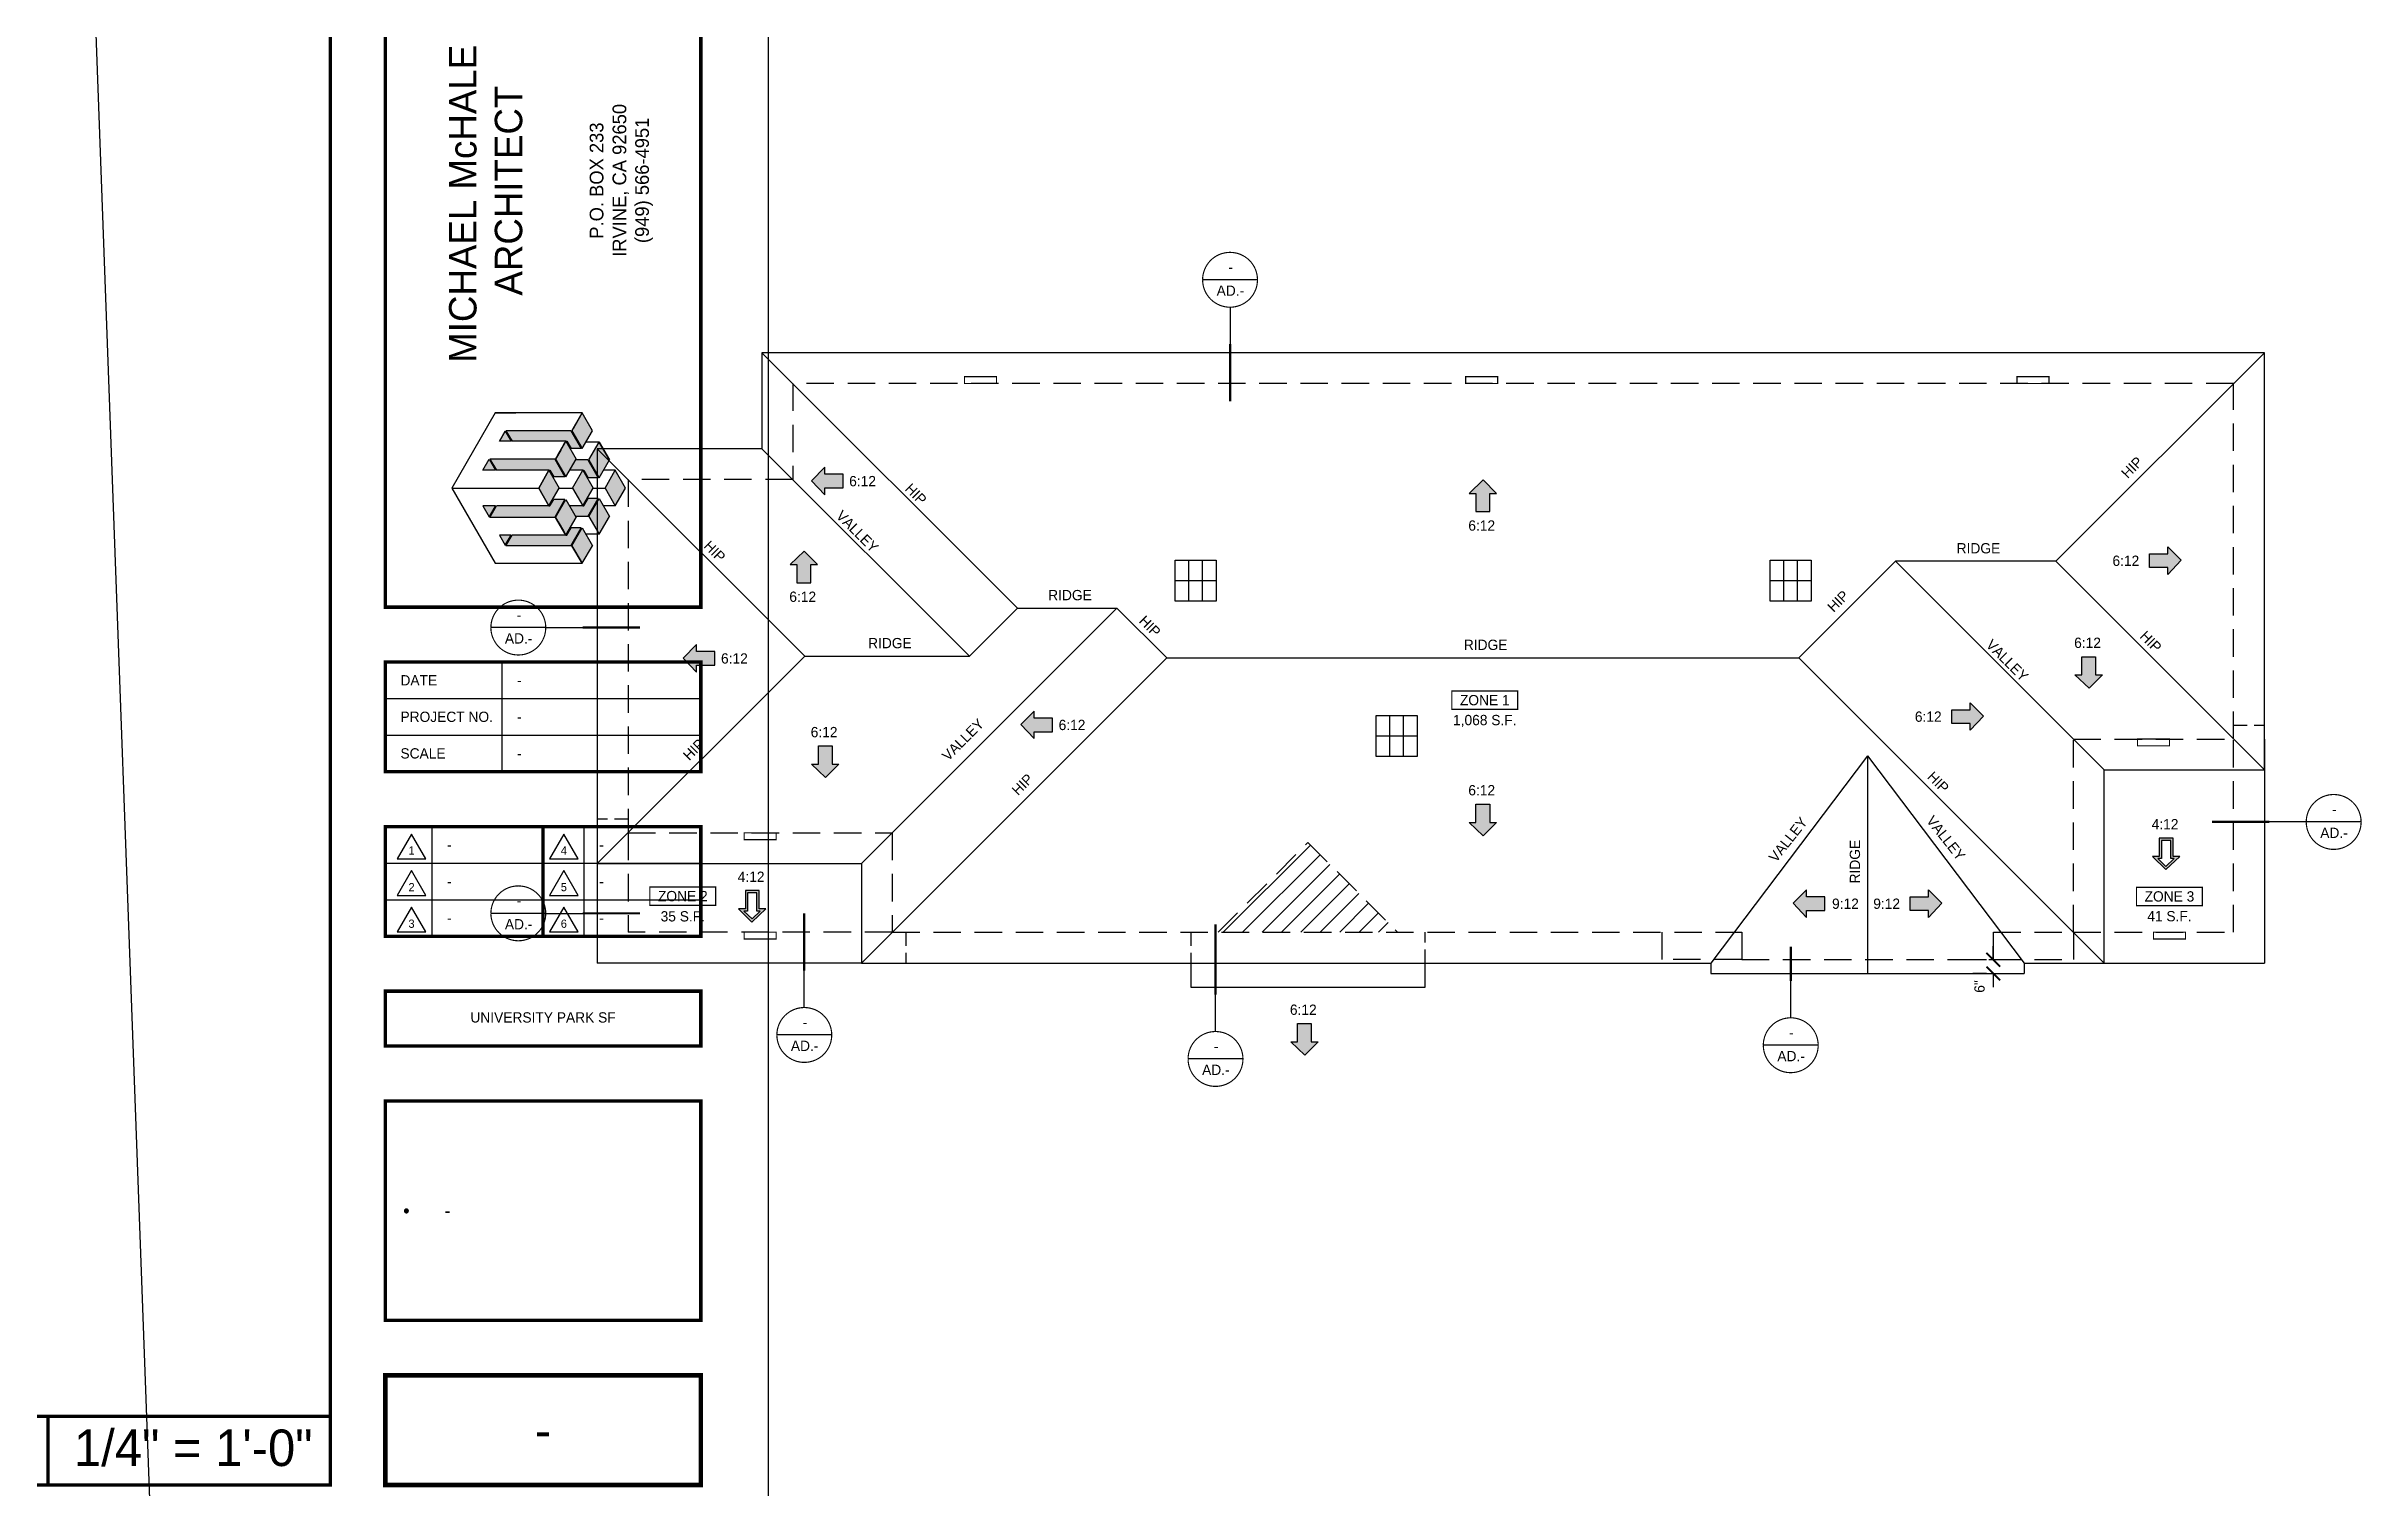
# Model space of a CAD drawing. Extents: x -4845 to 1196, y -1368 to 595.
# Drawn here: x -3313 to -2300, y -1118 to -488 of the extents above; entities that cross this region are included whole.
import ezdxf
from ezdxf.enums import TextEntityAlignment as Align

# ---------------------------------------------------------------- set-up
doc = ezdxf.new("R2010")
doc.units = 0
doc.header["$LTSCALE"] = 48
doc.header["$MEASUREMENT"] = 0
doc.header["$PDMODE"] = 3
doc.header["$PDSIZE"] = -2
doc.linetypes.add('HIDDEN', pattern=[0.375, 0.25, -0.125])
doc.linetypes.add('HIDDEN2', pattern=[0.1875, 0.125, -0.0625])
doc.layers.get('0').update_dxf_attribs({"linetype": 'CONTINUOUS'})
doc.layers.get('DEFPOINTS').update_dxf_attribs({"linetype": 'CONTINUOUS'})
doc.layers.add('24X36TB', color=7, linetype='CONTINUOUS', lineweight=30)
for name, color, linetype in [('A-HATCH', 40, 'CONTINUOUS'), ('A-RF-BLDG', 42, 'HIDDEN'), ('A-RF-ROOF', 242, 'CONTINUOUS'), ('A-SYM', 2, 'CONTINUOUS'), ('A-SYM-TEXT', 3, 'CONTINUOUS'), ('A-SYMTEXT', 2, 'CONTINUOUS'), ('A-TEXT', 3, 'CONTINUOUS'), ('TB-text', 3, 'CONTINUOUS')]:
    doc.layers.add(name, color=color, linetype=linetype)
doc.styles.get("Standard").update_dxf_attribs({"font": 'ERASMD.TTF', "height": 4.5})
doc.dimstyles.new('ARCHITECTURE', dxfattribs={"dimscale": 48, "dimtxt": 0.18, "dimasz": 0.125, "dimexe": 0.1875, "dimexo": 0.0625, "dimgap": 0.09375, "dimtad": 1, "dimdec": 4, "dimzin": 3, "dimdsep": 46, "dimlunit": 4, "dimtxsty": 'Standard', "dimblk1": 'ARCHTICK', "dimblk2": 'ARCHTICK', "dimsah": 1, "dimcen": 0.09375, "dimdle": 0.125, "dimclrd": 1, "dimclre": 1, "dimclrt": 3, "dimadec": 0, "dimazin": 0, "dimtfac": 1, "dimtdec": 4, "dimtofl": 0, "dimtmove": 2, "dimatfit": 3, "dimldrblk": 'ARCHTICK', "dimfxl": 1, "dimfrac": 2, "dimtolj": 1, "dimtzin": 0, "dimarcsym": 0})

msp = doc.modelspace()

# ---------------------------------------------------------------- texts
at = {"layer": 'A-SYM-TEXT', "char_height": 4.5, "attachment_point": 5}
for s, insert, width in [('-', (-2795.07001, -584.23919), 10.8292457), ('AD.-', (-2795.20379, -594.52878), 10.8292457), ('-', (-3106.29628, -736.366), 10.8292457), ('AD.-', (-3106.43006, -746.65559), 10.8292457), ('ZONE 1', (-2683.95612, -773.6785), 28.7998652), ('1,068 S.F.', (-2683.95612, -782.77208), 28.7998652), ('AD.-', (-2312.59501, -831.68602), 10.8292457), ('-', (-2312.46123, -821.39643), 10.8292457), ('ZONE 2', (-3034.65302, -859.39832), 28.7998652), ('ZONE 3', (-2384.56206, -859.52767), 28.7998652), ('AD.-', (-3106.43006, -871.66761), 10.8292457), ('-', (-3106.29628, -861.37802), 10.8292457), ('35 S.F.', (-3034.65302, -868.24277), 28.7998652), ('41 S.F.', (-2384.56206, -868.17062), 28.7998652), ('-', (-2981.23674, -914.57179), 10.8292457), ('-', (-2549.88239, -919.07179), 10.8292457), ('AD.-', (-2981.37052, -924.86138), 10.8292457), ('-', (-2801.41915, -925.07179), 10.8292457), ('AD.-', (-2550.01618, -929.36138), 10.8292457), ('AD.-', (-2801.55293, -935.36138), 10.8292457)]:
    msp.add_mtext(s, dxfattribs=dict(at, insert=insert, width=width))
at = {"layer": 'A-TEXT'}
for s, rotation, p in [('HIP', 45, (-2402.8708, -676.9867)), ('HIP', 315, (-2937.85978, -681.54724)), ('VALLEY', 315, (-2967.9828, -693.42422)), ('HIP', 315, (-3025.84156, -706.60489)), ('HIP', 45, (-2531.38787, -735.50377)), ('HIP', 315, (-2835.53808, -739.37553)), ('VALLEY', 315, (-2465.1078, -749.79922)), ('HIP', 315, (-2397.82975, -746.08385)), ('VALLEY', 45, (-2918.61268, -800.58746)), ('HIP', 45, (-3031.80066, -800.41656)), ('HIP', 45, (-2888.06812, -815.68403)), ('HIP', 315, (-2490.82244, -807.59117)), ('VALLEY', 51.66216304, (-2556.59983, -844.96201)), ('VALLEY', 308.33783696, (-2491.15101, -826.4475)), ('RIDGE', 90, (-2519.85742, -853.81613)), ('9:12', 360, (-2532.10274, -864.94179))]:
    msp.add_text(s, height=4.5, rotation=rotation, dxfattribs=at).set_placement(p)
for s, p in [('6:12', (-2961.89024, -680.09051)), ('6:12', (-2691.15281, -699.51416)), ('RIDGE', (-2477.61681, -709.45285)), ('6:12', (-2409.47786, -714.92438)), ('6:12', (-2988.07255, -730.6653)), ('RIDGE', (-2874.86681, -729.95285)), ('RIDGE', (-2953.61681, -750.95285)), ('RIDGE', (-2693.11681, -751.70285)), ('6:12', (-2426.22497, -750.80187)), ('6:12', (-3017.94077, -757.65581)), ('6:12', (-2495.89195, -783.11412)), ('6:12', (-2978.72197, -789.87535)), ('6:12', (-2870.30024, -786.7509)), ('6:12', (-2691.15281, -815.3069)), ('4:12', (-2392.33371, -830.15386)), ('4:12', (-3010.64053, -853.14611)), ('9:12', (-2514.08438, -864.94179)), ('6:12', (-2769.16789, -911.31039))]:
    msp.add_text(s, height=4.5, dxfattribs=at).set_placement(p)
at = {"layer": 'A-TEXT', "insert": (-3248.70756, -1092.68509), "char_height": 16, "width": 628.1875, "attachment_point": 2}
msp.add_mtext('1/4" = 1\'-0"', dxfattribs=at)
at = {"layer": 'TB-text'}
for s, insert, char_height, width, attachment_point in [('{\\fEras Medium ITC|b0|i0|c0|p34;DATE}', (-3158.11985, -764.96236), 4.5, 51, 4), ('{\\fEras Medium ITC|b0|i0|c0|p34;-}', (-3107.11985, -764.96236), 4.5, 51, 4), ('{\\fEras Medium ITC|b0|i0|c0|p34;PROJECT NO.}', (-3158.11985, -780.96236), 4.5, 51, 4), ('{\\fEras Medium ITC|b0|i0|c0|p34;-}', (-3107.11985, -780.96236), 4.5, 51, 4), ('{\\fEras Medium ITC|b0|i0|c0|p34;SCALE}', (-3158.11985, -796.96236), 4.5, 51, 4), ('{\\fEras Medium ITC|b0|i0|c0|p34;-}', (-3107.11985, -796.96236), 4.5, 51, 4), ('{\\fEras Medium ITC|b0|i0|c0|p34;-}', (-3137.81384, -836.96236), 4.5, 51, 4), ('{\\fEras Medium ITC|b0|i0|c0|p34;-}', (-3071.20318, -836.96236), 4.5, 51, 4), ('{\\fEras Medium ITC|b0|i0|c0|p34;-}', (-3137.81384, -852.96236), 4.5, 51, 4), ('{\\fEras Medium ITC|b0|i0|c0|p34;-}', (-3071.20318, -852.96236), 4.5, 51, 4), ('{\\fEras Medium ITC|b0|i0|c0|p34;-}', (-3137.81384, -868.96236), 4.5, 51, 4), ('{\\fEras Medium ITC|b0|i0|c0|p34;-}', (-3071.20318, -868.96236), 4.5, 51, 4), ('\\pi-18,l18,t18;{\\fSymbol|b0|i0|c2|p18;·^I}-', (-3156.91605, -996.96236), 6, 130.149881, 4), ('{\\fEras Demi ITC|b0|i0|c0|p34;-}', (-3095.76617, -1092.96236), 16, 138, 5)]:
    msp.add_mtext(s, dxfattribs=dict(at, insert=insert, char_height=char_height, width=width, attachment_point=attachment_point))

# ---------------------------------------------------------------- blocks, each defined once
blk = doc.blocks.new('A$C2A811E11')
at = {"layer": 'TB-text'}
h = blk.add_hatch(color=256, dxfattribs=at)
h.paths.add_polyline_path([(-55.9, -198.9), (-56.4, -199.7), (-51.9, -207.5), (-47.4, -199.7), (-51.9, -191.9)])
h.paths.add_polyline_path([(-61.2, -208.2), (-61.4, -208.4), (-63.4, -211.8), (-63.5, -212.1), (-59, -219.9), (-54.5, -212.1), (-59, -204.3)])
h.paths.add_polyline_path([(-66.4, -217), (-70.9, -224.8), (-66.4, -232.6), (-61.9, -224.8)])
h.paths.add_polyline_path([(-59, -229.8), (-63.5, -237.6), (-59, -245.4), (-54.5, -237.6)])
h.paths.add_polyline_path([(-56.4, -250), (-51.9, -257.7), (-47.4, -250), (-51.9, -242.2)])
h.paths.add_polyline_path([(-49, -237.2), (-44.5, -245), (-40, -237.2), (-44.5, -229.4)])
h.paths.add_polyline_path([(-41.9, -224.8), (-37.4, -232.6), (-32.9, -224.8), (-37.4, -217)])
h.paths.add_polyline_path([(-49, -212.5), (-44.5, -220.3), (-40, -212.5), (-44.5, -204.7)])
h.paths.add_polyline_path([(-49.3, -229.4), (-51.2, -232.6), (-51.6, -232.6), (-57.4, -232.6), (-54.7, -237.2), (-49.4, -237.2), (-44.9, -229.4)])
h.paths.add_polyline_path([(-49.4, -212.5), (-54.7, -212.5), (-57.4, -217), (-51.6, -217), (-51.2, -217), (-49.3, -220.3), (-44.9, -220.3)])
h.paths.add_polyline_path([(-85.2, -199.7), (-82.5, -204.3), (-59, -204.3), (-58.6, -204.3), (-56.7, -207.5), (-52.3, -207.5), (-56.8, -199.7)])
h.paths.add_polyline_path([(-88, -204.3), (-82.9, -204.3), (-85.5, -199.9)])
h.paths.add_polyline_path([(-92.3, -212.1), (-89.4, -217), (-66.4, -217), (-66, -217), (-64.3, -219.9), (-59.4, -219.9), (-63.9, -212.1)])
h.paths.add_polyline_path([(-92.6, -212.2), (-95.4, -217), (-89.8, -217)])
h.paths.add_polyline_path([(-89.4, -232.6), (-92.3, -237.6), (-63.9, -237.6), (-59.4, -229.8), (-64.3, -229.8), (-66, -232.6), (-66.4, -232.6)])
h.paths.add_polyline_path([(-95.4, -232.6), (-92.6, -237.4), (-89.8, -232.6)])
h.paths.add_polyline_path([(-82.5, -245.4), (-85.2, -250), (-56.8, -250), (-52.3, -242.2), (-56.7, -242.2), (-58.6, -245.4), (-59, -245.4)])
h.paths.add_polyline_path([(-88, -245.4), (-85.5, -249.8), (-82.9, -245.4)])
blk.add_hatch(color=256, dxfattribs=at).paths.add_polyline_path([(-56.1, -224.8), (-51.6, -232.6), (-47.1, -224.8), (-51.6, -217)])
for p, q in [((-89.9, -191.9), (-108.9, -224.8)), ((-51.9, -191.9), (-89.9, -191.9)), ((-89.9, -191.9), (-80.9, -191.9)), ((-89.9, -191.9), (-80.9, -191.9)), ((-51.9, -191.9), (-56.4, -199.7)), ((-51.9, -191.9), (-56.4, -199.7)), ((-51.9, -191.9), (-56.4, -199.7)), ((-51.9, -191.9), (-56.4, -199.7)), ((-51.9, -191.9), (-56.4, -199.7)), ((-51.9, -191.9), (-56.4, -199.7)), ((-56.4, -199.7), (-51.9, -191.9)), ((-56.4, -199.7), (-51.9, -191.9)), ((-51.9, -191.9), (-56.4, -199.7)), ((-51.9, -191.9), (-56.4, -199.7)), ((-51.9, -191.9), (-56.4, -199.7)), ((-51.9, -191.9), (-56.4, -199.7)), ((-51.9, -191.9), (-55.9, -198.9)), ((-51.9, -191.9), (-55.9, -198.9)), ((-51.9, -191.9), (-55.9, -198.9)), ((-51.9, -191.9), (-55.9, -198.9)), ((-51.9, -191.9), (-55.9, -198.9)), ((-51.9, -191.9), (-55.9, -198.9)), ((-47.4, -199.7), (-51.9, -191.9)), ((-47.4, -199.7), (-51.9, -191.9)), ((-85.5, -199.9), (-88, -204.3)), ((-88, -204.3), (-85.5, -199.9)), ((-85.5, -199.9), (-82.9, -204.3)), ((-85.5, -199.9), (-85.5, -199.9)), ((-56.8, -199.7), (-85.2, -199.7)), ((-56.8, -199.7), (-85.2, -199.7)), ((-85.2, -199.7), (-82.5, -204.3)), ((-56.8, -199.7), (-52.3, -207.5)), ((-56.4, -199.7), (-51.9, -207.5)), ((-56.4, -199.7), (-51.9, -207.5)), ((-51.9, -207.5), (-47.4, -199.7)), ((-51.9, -207.5), (-47.4, -199.7)), ((-95.4, -217), (-92.6, -212.2)), ((-92.6, -212.2), (-89.8, -217)), ((-92.3, -212.1), (-89.4, -217)), ((-63.9, -212.1), (-92.3, -212.1)), ((-63.9, -212.1), (-92.3, -212.1)), ((-82.9, -204.3), (-88, -204.3)), ((-82.9, -204.3), (-88, -204.3)), ((-59, -204.3), (-82.5, -204.3)), ((-59, -204.3), (-82.5, -204.3)), ((-63.9, -212.1), (-59.4, -219.9)), ((-63.5, -212.1), (-59, -204.3)), ((-59, -204.3), (-63.5, -212.1)), ((-59, -204.3), (-63.5, -212.1)), ((-59, -204.3), (-63.5, -212.1)), ((-59, -204.3), (-63.5, -212.1)), ((-59, -204.3), (-63.5, -212.1)), ((-59, -204.3), (-63.5, -212.1)), ((-63.5, -212.1), (-59, -204.3)), ((-61.2, -208.2), (-63.5, -212.1)), ((-61.2, -208.2), (-63.5, -212.1)), ((-61.2, -208.2), (-63.5, -212.1)), ((-61.2, -208.2), (-63.5, -212.1)), ((-63.5, -212.1), (-59, -219.9)), ((-63.5, -212.1), (-59, -219.9)), ((-61.4, -208.4), (-63.4, -211.8)), ((-61.4, -208.4), (-63.4, -211.8)), ((-61.4, -208.4), (-63.4, -211.8)), ((-61.4, -208.4), (-63.4, -211.8)), ((-61.4, -208.4), (-63.4, -211.8)), ((-61.4, -208.4), (-63.4, -211.8)), ((-62.4, -210.1), (-60.1, -206.2)), ((-62.4, -210.1), (-60.1, -206.2)), ((-62.4, -210.1), (-60.1, -206.2)), ((-62.4, -210.1), (-60.1, -206.2)), ((-61.4, -208.4), (-59.4, -204.9)), ((-61.4, -208.4), (-59.4, -204.9)), ((-61.4, -208.4), (-59.4, -204.9)), ((-61.4, -208.4), (-59.4, -204.9)), ((-61.4, -208.4), (-59.4, -204.9)), ((-61.4, -208.4), (-59.4, -204.9)), ((-61.2, -208.2), (-59, -204.3)), ((-61.2, -208.2), (-59, -204.3)), ((-61.2, -208.2), (-59, -204.3)), ((-61.2, -208.2), (-59, -204.3)), ((-59, -204.3), (-54.5, -212.1)), ((-59, -204.3), (-54.5, -212.1)), ((-59, -204.3), (-58.6, -204.3)), ((-59, -219.9), (-54.5, -212.1)), ((-59, -219.9), (-54.5, -212.1)), ((-58.6, -204.3), (-56.7, -207.5)), ((-52.3, -207.5), (-56.7, -207.5)), ((-52.3, -207.5), (-56.7, -207.5)), ((-49.4, -212.5), (-54.7, -212.5)), ((-49.4, -212.5), (-54.7, -212.5)), ((-44.5, -204.7), (-50.2, -204.7)), ((-44.5, -204.7), (-50.2, -204.7)), ((-49.4, -212.5), (-44.9, -220.3)), ((-49, -212.5), (-44.5, -204.7)), ((-49, -212.5), (-44.5, -204.7)), ((-49, -212.5), (-44.5, -220.3)), ((-49, -212.5), (-44.5, -220.3)), ((-40, -212.5), (-44.5, -204.7)), ((-44.5, -204.7), (-40, -212.5)), ((-40, -212.5), (-44.5, -204.7)), ((-44.5, -220.3), (-40, -212.5)), ((-44.5, -220.3), (-40, -212.5)), ((-89.8, -217), (-95.4, -217)), ((-89.8, -217), (-95.4, -217)), ((-66.4, -217), (-89.4, -217)), ((-66.4, -217), (-89.4, -217)), ((-70.9, -224.8), (-66.4, -217)), ((-70.9, -224.8), (-66.4, -217)), ((-66.4, -217), (-70.9, -224.8)), ((-66.4, -217), (-70.9, -224.8)), ((-66.4, -217), (-70.9, -224.8)), ((-66.4, -217), (-70.9, -224.8)), ((-66.4, -217), (-70.9, -224.8)), ((-66.4, -217), (-70.9, -224.8)), ((-70.9, -224.8), (-66.4, -217)), ((-70.9, -224.8), (-66.4, -217)), ((-70.9, -224.8), (-66.9, -217.9)), ((-70.9, -224.8), (-66.9, -217.9)), ((-70.9, -224.8), (-66.9, -217.9)), ((-70.9, -224.8), (-66.9, -217.9)), ((-70.9, -224.8), (-66.9, -217.9)), ((-70.9, -224.8), (-66.9, -217.9)), ((-70.9, -224.8), (-66.9, -217.9)), ((-70.9, -224.8), (-66.9, -217.9)), ((-66.4, -217), (-61.9, -224.8)), ((-66.4, -217), (-61.9, -224.8)), ((-66.4, -217), (-66, -217)), ((-66, -217), (-64.3, -219.9)), ((-59.4, -219.9), (-64.3, -219.9)), ((-59.4, -219.9), (-64.3, -219.9)), ((-51.6, -217), (-57.4, -217)), ((-51.6, -217), (-57.4, -217)), ((-56.1, -224.8), (-51.6, -217)), ((-56.1, -224.8), (-51.6, -217)), ((-51.6, -217), (-47.1, -224.8)), ((-51.6, -217), (-47.1, -224.8)), ((-51.6, -217), (-51.2, -217)), ((-51.2, -217), (-49.3, -220.3)), ((-44.9, -220.3), (-49.3, -220.3)), ((-44.9, -220.3), (-49.3, -220.3)), ((-37.4, -217), (-42.6, -217)), ((-37.4, -217), (-42.6, -217)), ((-41.9, -224.8), (-37.4, -217)), ((-41.9, -224.8), (-37.4, -217)), ((-32.9, -224.8), (-37.4, -217)), ((-32.9, -224.8), (-37.4, -217)), ((-108.9, -224.8), (-70.9, -224.8)), ((-108.9, -224.8), (-70.9, -224.8)), ((-108.9, -224.8), (-70.9, -224.8)), ((-108.9, -224.8), (-70.9, -224.8)), ((-108.9, -224.8), (-70.9, -224.8)), ((-108.9, -224.8), (-70.9, -224.8)), ((-108.9, -224.8), (-70.9, -224.8)), ((-108.9, -224.8), (-70.9, -224.8)), ((-108.9, -224.8), (-89.9, -257.7)), ((-108.9, -224.8), (-99.9, -224.8)), ((-108.9, -224.8), (-99.9, -224.8)), ((-95.4, -232.6), (-92.6, -237.4)), ((-89.8, -232.6), (-95.4, -232.6)), ((-92.6, -237.4), (-89.8, -232.6)), ((-92.3, -237.6), (-89.4, -232.6)), ((-66.4, -232.6), (-89.4, -232.6)), ((-70.9, -224.8), (-66.9, -231.8)), ((-70.9, -224.8), (-66.4, -232.6)), ((-70.9, -224.8), (-66.9, -231.8)), ((-70.9, -224.8), (-66.9, -231.8)), ((-70.9, -224.8), (-66.4, -232.6)), ((-70.9, -224.8), (-66.9, -231.8)), ((-66.4, -232.6), (-70.9, -224.8)), ((-66.4, -232.6), (-70.9, -224.8)), ((-66.4, -232.6), (-61.9, -224.8)), ((-66.4, -232.6), (-66, -232.6)), ((-66, -232.6), (-64.3, -229.8)), ((-59.4, -229.8), (-64.3, -229.8)), ((-59.4, -229.8), (-64.3, -229.8)), ((-63.9, -237.6), (-59.4, -229.8)), ((-63.5, -237.6), (-59, -229.8)), ((-61.9, -224.8), (-56.1, -224.8)), ((-61.9, -224.8), (-56.1, -224.8)), ((-59, -229.8), (-54.5, -237.6)), ((-51.6, -232.6), (-57.4, -232.6)), ((-56.1, -224.8), (-51.6, -232.6)), ((-51.6, -232.6), (-47.1, -224.8)), ((-51.6, -232.6), (-51.2, -232.6)), ((-51.2, -232.6), (-49.3, -229.4)), ((-49.4, -237.2), (-44.9, -229.4)), ((-44.9, -229.4), (-49.3, -229.4)), ((-44.9, -229.4), (-49.3, -229.4)), ((-49, -237.2), (-44.5, -229.4)), ((-47.1, -224.8), (-41.9, -224.8)), ((-47.1, -224.8), (-41.9, -224.8)), ((-44.5, -229.4), (-40, -237.2)), ((-37.4, -232.6), (-42.6, -232.6)), ((-41.9, -224.8), (-37.4, -232.6)), ((-37.4, -232.6), (-32.9, -224.8)), ((-63.9, -237.6), (-92.3, -237.6)), ((-63.5, -237.6), (-59, -245.4)), ((-59, -245.4), (-63.5, -237.6)), ((-59, -245.4), (-63.5, -237.6)), ((-61.2, -241.5), (-63.5, -237.6)), ((-61.2, -241.5), (-63.5, -237.6)), ((-61.4, -241.3), (-63.4, -237.8)), ((-61.4, -241.3), (-63.4, -237.8)), ((-62.4, -239.6), (-60.1, -243.5)), ((-62.4, -239.6), (-60.1, -243.5)), ((-61.4, -241.3), (-59.4, -244.8)), ((-61.4, -241.3), (-59.4, -244.8)), ((-61.2, -241.5), (-59, -245.4)), ((-61.2, -241.5), (-59, -245.4)), ((-59, -245.4), (-54.5, -237.6)), ((-58.6, -245.4), (-56.7, -242.2)), ((-56.8, -250), (-52.3, -242.2)), ((-52.3, -242.2), (-56.7, -242.2)), ((-56.4, -250), (-51.9, -242.2)), ((-49.4, -237.2), (-54.7, -237.2)), ((-51.9, -242.2), (-47.4, -250)), ((-49, -237.2), (-44.5, -245)), ((-44.5, -245), (-40, -237.2)), ((-82.9, -245.4), (-88, -245.4)), ((-88, -245.4), (-85.5, -249.8)), ((-85.5, -249.8), (-82.9, -245.4)), ((-85.5, -249.8), (-85.5, -249.8)), ((-85.2, -250), (-82.5, -245.4)), ((-56.8, -250), (-85.2, -250)), ((-59, -245.4), (-82.5, -245.4)), ((-59, -245.4), (-58.6, -245.4)), ((-51.9, -257.7), (-56.4, -250)), ((-51.9, -257.7), (-56.4, -250)), ((-51.9, -257.7), (-56.4, -250)), ((-51.9, -257.7), (-56.4, -250)), ((-56.4, -250), (-51.9, -257.7)), ((-51.9, -257.7), (-55.9, -250.8)), ((-51.9, -257.7), (-55.9, -250.8)), ((-51.9, -257.7), (-47.4, -250)), ((-44.5, -245), (-50.2, -245)), ((-89.9, -257.7), (-51.9, -257.7)), ((-89.9, -257.7), (-80.9, -257.7))]:
    blk.add_line(p, q, dxfattribs=at)
for s, p in [('MICHAEL McHALE ', (-98.1, -170)), ('ARCHITECT', (-78.1, -140.6))]:
    blk.add_text(s, height=12, rotation=90, dxfattribs=at).set_placement(p)
for s, p in [('IRVINE, CA 92650', (-32.6, -90.2)), ('P.O. BOX 233', (-42.6, -90.3)), ('(949) 566-4951', (-22.7, -90.2))]:
    blk.add_text(s, height=6, rotation=90, dxfattribs=at).set_placement(p, align=Align.CENTER)
blk = doc.blocks.new('01PSRV01')
at = {"color": 0, "linetype": 'ByBlock'}
blk.add_lwpolyline([(0, 0.5), (-0.433, -0.25), (0.433, -0.25)], close=True, dxfattribs=at)
blk.add_attdef('NUMBER', text='', height=0.25, dxfattribs=at).set_placement((0, 0), align=Align.MIDDLE)
blk = doc.blocks.new('ROOF ARROW 1')
at = {"layer": 'A-SYM-TEXT'}
h = blk.add_hatch(color=7, dxfattribs=at)
h.paths.add_polyline_path([(-8, 3), (-8, 6), (-13.8, 0.2), (-8, -6), (-8, -3), (0, -3), (0, 3)])
h.paths.add_polyline_path([(-1, 2), (-1, -2), (-9, -2), (-9, -3.5), (-12.4, 0.1), (-9, 3.6), (-9, 2)], flags=16)
at = {"layer": 'A-SYM-TEXT', "color": 7}
blk.add_lwpolyline([(-13.8, 0.2), (-8, -6), (-8, -3), (0, -3), (0, 3), (-8, 3), (-8, 6), (-13.8, 0.2)], dxfattribs=at)
blk.add_lwpolyline([(-12.4, 0.1), (-9, -3.5), (-9, -2), (-1, -2), (-1, 2), (-9, 2), (-9, 3.6)], close=True, dxfattribs=at)
blk = doc.blocks.new('_ARCHTICK')
at = {"color": 0, "linetype": 'ByBlock', "const_width": 0.15}
blk.add_lwpolyline([(-0.5, -0.5), (0.5, 0.5)], dxfattribs=at)
blk = doc.blocks.new('*D8')
at = {"color": 1, "lineweight": -2}
for p, q in [((-2464.6, -887.2), (-2470.6, -887.2)), ((-2461.6, -887.2), (-2461.6, -881.2)), ((-2464.6, -893.2), (-2470.6, -893.2)), ((-2461.6, -893.2), (-2461.6, -899.2))]:
    blk.add_line(p, q, dxfattribs=at)
at = {"layer": 'DEFPOINTS', "color": 0}
for p in [(-2461.6, -887.2), (-2461.6, -893.2), (-2461.6, -893.2)]:
    blk.add_point(p, dxfattribs=at)
at = {"color": 1, "lineweight": -2, "xscale": 6, "yscale": 6, "zscale": 6}
for p, rotation in [((-2461.6, -887.2), 270), ((-2461.6, -893.2), 90)]:
    blk.add_blockref('_ARCHTICK', p, dxfattribs=dict(at, rotation=rotation))
at = {"color": 3, "insert": (-2467.6, -898.9), "char_height": 4.5, "attachment_point": 5, "rotation": 90}
blk.add_mtext('\\A1;6"', dxfattribs=at)
blk = doc.blocks.new('A$C044039AD')
at = {"layer": '24X36TB'}
for p, q in [((-116.5, -762.5), (-116.5, -810.5)), ((-167.5, -778.5), (-29.5, -778.5)), ((-167.5, -794.5), (-29.5, -794.5)), ((-167.5, -810.5), (-29.5, -810.5)), ((-147.2, -834.5), (-147.2, -882.5)), ((-80.6, -834.5), (-80.6, -882.5)), ((-167.5, -850.5), (-29.5, -850.5)), ((-167.5, -866.5), (-29.5, -866.5))]:
    blk.add_line(p, q, dxfattribs=at)
blk.add_lwpolyline([(-1728, 0), (0, 0), (0, -1152), (-1728, -1152)], close=True, dxfattribs=at)
for points, const_width in [([(-191.5, -1122.5), (-191.5, -29.5), (-1668, -29.5), (-1668, -1122.5)], 1.5), ([(-167.5, -437.6), (-167.5, -125.9), (-29.5, -125.9), (-29.5, -437.6)], 1.5), ([(-167.5, -738.5), (-167.5, -461.6), (-29.5, -461.6), (-29.5, -738.5)], 1.5), ([(-167.5, -810.5), (-167.5, -762.5), (-29.5, -762.5), (-29.5, -810.5)], 1.5), ([(-167.5, -882.5), (-167.5, -834.5), (-29.5, -834.5), (-29.5, -882.5)], 1.5), ([(-167.5, -906.5), (-29.5, -906.5), (-29.5, -930.5), (-167.5, -930.5)], 1.5), ([(-167.5, -1050.5), (-167.5, -954.5), (-29.5, -954.5), (-29.5, -1050.5)], 1.5), ([(-167.5, -1074.5), (-29.5, -1074.5), (-29.5, -1122.5), (-167.5, -1122.5)], 2)]:
    blk.add_lwpolyline(points, close=True, dxfattribs=dict(at, const_width=const_width))
at = {"layer": '24X36TB', "const_width": 1.5}
for points in [[(-98.5, -834.5), (-98.5, -882.5)], [(-1668, -1092.5), (-1074, -1092.5), (-191.5, -1092.5)]]:
    blk.add_lwpolyline(points, dxfattribs=at)
at = {"layer": 'TB-text', "insert": (-98.5, -918), "char_height": 4.5, "width": 138, "attachment_point": 5}
blk.add_mtext('{\\fEras Demi ITC|b0|i0|c0|p34;UNIVERSITY PARK SF}', dxfattribs=at)

# ---------------------------------------------------------------- dimensions: what is measured, and where the dimension line sits
at = {"color": 1}
dim = msp.add_linear_dim(base=(-2461.55437, -893.16053), p1=(-2461.55437, -887.16053), p2=(-2461.55437, -893.16053), angle=90, dimstyle='ARCHITECTURE', dxfattribs=at)
dim.commit()
dim.dimension.update_dxf_attribs({"geometry": '*D8', "text_midpoint": (-2467.60053, -898.88966), "dimtype": 160})

# ---------------------------------------------------------------- hatches: boundary and pattern name
at = {"layer": 'A-HATCH'}
h = msp.add_hatch(dxfattribs=at)
h.set_pattern_fill('ANSI31,_O', color=256, scale=48)
h.set_pattern_definition([(45, (-1728, 0), (-4.24264, 4.24264), [])])
h.paths.add_polyline_path([(-2761.29719, -835.91789), (-2800.53983, -875.16053), (-2722.05455, -875.16053)])
at = {"layer": 'A-SYM-TEXT'}
for points in [[(-2978.42098, -677.65012), (-2972.57647, -683.8056), (-2972.57647, -680.8056), (-2964.57647, -680.8056), (-2964.57647, -677.8056), (-2964.57647, -674.8056), (-2972.57647, -674.8056), (-2972.57647, -671.8056)], [(-2684.64907, -677.34043), (-2690.80455, -683.18495), (-2687.80455, -683.18495), (-2687.80455, -691.18495), (-2684.80455, -691.18495), (-2681.80455, -691.18495), (-2681.80455, -683.18495), (-2678.80455, -683.18495)], [(-2981.56881, -708.49156), (-2987.72429, -714.33608), (-2984.72429, -714.33608), (-2984.72429, -722.33608), (-2981.72429, -722.33608), (-2978.72429, -722.33608), (-2978.72429, -714.33608), (-2975.72429, -714.33608)], [(-2379.43079, -712.484), (-2385.27531, -718.63948), (-2385.27531, -715.63948), (-2393.27531, -715.63948), (-2393.27531, -712.63948), (-2393.27531, -709.63948), (-2385.27531, -709.63948), (-2385.27531, -706.63948)], [(-3034.47151, -755.21542), (-3028.62699, -761.3709), (-3028.62699, -758.3709), (-3020.62699, -758.3709), (-3020.62699, -755.3709), (-3020.62699, -752.3709), (-3028.62699, -752.3709), (-3028.62699, -749.3709)], [(-2419.72122, -768.4756), (-2425.87671, -762.63108), (-2422.87671, -762.63108), (-2422.87671, -754.63108), (-2419.87671, -754.63108), (-2416.87671, -754.63108), (-2416.87671, -762.63108), (-2413.87671, -762.63108)], [(-2886.83098, -784.31051), (-2880.98646, -790.46599), (-2880.98646, -787.46599), (-2872.98646, -787.46599), (-2872.98646, -784.46599), (-2872.98646, -781.46599), (-2880.98646, -781.46599), (-2880.98646, -778.46599)], [(-2465.84488, -780.67373), (-2471.6894, -786.82921), (-2471.6894, -783.82921), (-2479.6894, -783.82921), (-2479.6894, -780.82921), (-2479.6894, -777.82921), (-2471.6894, -777.82921), (-2471.6894, -774.82921)], [(-2972.21822, -807.54908), (-2978.3737, -801.70456), (-2975.3737, -801.70456), (-2975.3737, -793.70456), (-2972.3737, -793.70456), (-2969.3737, -793.70456), (-2969.3737, -801.70456), (-2966.3737, -801.70456)], [(-2684.64907, -832.98064), (-2690.80455, -827.13612), (-2687.80455, -827.13612), (-2687.80455, -819.13612), (-2684.80455, -819.13612), (-2681.80455, -819.13612), (-2681.80455, -827.13612), (-2678.80455, -827.13612)], [(-2549.07179, -862.5014), (-2543.22727, -868.65688), (-2543.22727, -865.65688), (-2535.22727, -865.65688), (-2535.22727, -862.65688), (-2535.22727, -859.65688), (-2543.22727, -859.65688), (-2543.22727, -856.65688)], [(-2484.03731, -862.5014), (-2489.88183, -868.65688), (-2489.88183, -865.65688), (-2497.88183, -865.65688), (-2497.88183, -862.65688), (-2497.88183, -859.65688), (-2489.88183, -859.65688), (-2489.88183, -856.65688)], [(-2762.66414, -928.98413), (-2768.81962, -923.13961), (-2765.81962, -923.13961), (-2765.81962, -915.13961), (-2762.81962, -915.13961), (-2759.81962, -915.13961), (-2759.81962, -923.13961), (-2756.81962, -923.13961)]]:
    msp.add_hatch(color=7, dxfattribs=at).paths.add_polyline_path(points)

# ---------------------------------------------------------------- linework, layer by layer
at = {"color": 1}
msp.add_line((-3319.78293, 294.08575), (-3258.84038, -1367.20679), dxfattribs=at)
at = {"layer": '24X36TB', "const_width": 1.5}
msp.add_lwpolyline([(-3312.23353, -1116.96236), (-3312.23353, -1086.96236)], dxfattribs=at)
at = {"layer": 'A-RF-BLDG'}
for p, q in [((-3058.55455, -831.66053), (-3058.55455, -875.16053)), ((-2943.05455, -875.16053), (-3058.55455, -875.16053)), ((-2606.55455, -875.16053), (-2606.55455, -887.16053)), ((-2426.55455, -875.16053), (-2426.55455, -887.16053)), ((-2571.55473, -887.16053), (-2606.55455, -887.16053)), ((-2461.55437, -887.16053), (-2426.55455, -887.16053))]:
    msp.add_line(p, q, dxfattribs=at)
for points in [[(-2356.55455, -635.16053), (-2986.55455, -635.16053), (-2986.55455, -677.16053), (-3058.55455, -677.16053), (-3058.55455, -831.66053), (-2943.05455, -831.66053), (-2943.05455, -875.16053), (-2571.5546, -875.16053), (-2571.5546, -887.16053), (-2461.55437, -887.16053), (-2461.55437, -875.16053), (-2426.55455, -875.16053), (-2426.55455, -790.66053), (-2356.55455, -790.66053), (-2356.55455, -635.16053)], [(-2426.55455, -875.16053), (-2356.55455, -875.16053), (-2356.55455, -790.66053)], [(-2800.53983, -875.16053), (-2761.29719, -835.91789), (-2722.05455, -875.16053)]]:
    msp.add_lwpolyline(points, dxfattribs=at)
at = {"layer": 'A-RF-ROOF'}
for p, q in [((-3000.05455, -621.66053), (-2888.30455, -733.41053)), ((-2343.05455, -621.66053), (-2434.30455, -712.91053)), ((-3072.05455, -663.66053), (-2981.30455, -754.41053)), ((-3000.05455, -663.66053), (-2909.30455, -754.41053)), ((-2504.30455, -712.91053), (-2546.55455, -755.16053)), ((-2504.30455, -712.91053), (-2413.05455, -804.16053)), ((-2434.30455, -712.91053), (-2504.30455, -712.91053)), ((-2434.30455, -712.91053), (-2343.05455, -804.16053)), ((-2844.80455, -733.41053), (-2956.55455, -845.16053)), ((-2888.30455, -733.41053), (-2909.30455, -754.41053)), ((-2888.30455, -733.41053), (-2844.80455, -733.41053)), ((-2844.80455, -733.41053), (-2823.05455, -755.16053)), ((-2981.30455, -754.41053), (-3072.05455, -845.16053)), ((-2981.30455, -754.41053), (-2909.30455, -754.41053)), ((-2823.05455, -755.16053), (-2956.55455, -888.66053)), ((-2823.05455, -755.16053), (-2546.55455, -755.16053)), ((-2546.55455, -755.16053), (-2413.05455, -888.66053)), ((-2516.55455, -798.03553), (-2585.05473, -888.66053)), ((-2516.55455, -798.03553), (-2516.55455, -893.16053)), ((-2516.55455, -798.03553), (-2448.05437, -888.66053)), ((-2343.05455, -790.66053), (-2343.05455, -888.66053)), ((-3072.05455, -845.16053), (-3072.05455, -888.66053)), ((-2956.55455, -888.66053), (-3072.05455, -888.66053)), ((-2585.05473, -888.66053), (-2585.05473, -893.16053)), ((-2448.05437, -888.66053), (-2448.05437, -893.16053)), ((-2426.55455, -888.66053), (-2343.05455, -888.66053)), ((-2585.05473, -893.16053), (-2448.05437, -893.16053))]:
    msp.add_line(p, q, dxfattribs=at)
at = {"layer": 'A-RF-ROOF', "linetype": 'HIDDEN2'}
for p, q in [((-2356.55455, -784.66053), (-2343.05455, -784.66053)), ((-3058.55455, -825.66053), (-3072.05455, -825.66053)), ((-2937.05455, -875.16053), (-2937.05455, -888.66053)), ((-2812.53983, -875.16053), (-2812.53983, -888.66053))]:
    msp.add_line(p, q, dxfattribs=at)
at = {"layer": 'A-RF-ROOF'}
for points in [[(-2448.05437, -888.66053), (-2448.05437, -888.66053), (-2413.05455, -888.66053), (-2413.05455, -804.16053), (-2343.05455, -804.16053), (-2343.05455, -621.66053), (-3000.05455, -621.66053), (-3000.05455, -663.66053), (-3072.05455, -663.66053), (-3072.05455, -845.16053), (-2956.55455, -845.16053), (-2956.55455, -888.66053), (-2585.05473, -888.66053)], [(-2812.53983, -888.66053), (-2812.53983, -899.16053), (-2710.05455, -899.16053), (-2710.05455, -888.66053)]]:
    msp.add_lwpolyline(points, dxfattribs=at)
at = {"layer": 'A-RF-ROOF', "linetype": 'HIDDEN2'}
msp.add_lwpolyline([(-2710.05455, -888.66053), (-2710.05455, -875.16053)], dxfattribs=at)
at = {"layer": 'A-SYM', "linetype": 'Continuous'}
for p, q in [((-2813.41135, -730.35606), (-2813.41135, -712.35606)), ((-2807.41135, -730.35606), (-2807.41135, -712.35606)), ((-2553.16597, -730.35606), (-2553.16597, -712.35606)), ((-2547.16597, -730.35606), (-2547.16597, -712.35606)), ((-2819.41135, -721.35606), (-2801.41135, -721.35606)), ((-2559.16597, -721.35606), (-2541.16597, -721.35606)), ((-2731.49062, -789.31629), (-2713.49062, -789.31629)), ((-2725.49062, -798.31629), (-2725.49062, -780.31629)), ((-2719.49062, -798.31629), (-2719.49062, -780.31629))]:
    msp.add_line(p, q, dxfattribs=at)
at = {"layer": 'A-SYM', "const_width": 0.5}
for points in [[(-2911.5078, -635.16053), (-2911.5078, -632.16053), (-2897.5078, -632.16053), (-2897.5078, -635.16053)], [(-2692.33886, -635.16053), (-2692.33886, -632.16053), (-2678.33886, -632.16053), (-2678.33886, -635.16053)], [(-2451.21103, -635.16053), (-2451.21103, -632.16053), (-2437.21103, -632.16053), (-2437.21103, -635.16053)], [(-2698.35605, -777.6785), (-2698.35605, -769.6785), (-2669.55619, -769.6785), (-2669.55619, -777.6785)], [(-2398.55455, -793.66053), (-2398.55455, -790.66053), (-2384.55455, -790.66053), (-2384.55455, -793.66053)], [(-3007.80455, -834.66053), (-3007.80455, -831.66053), (-2993.80455, -831.66053), (-2993.80455, -834.66053)], [(-3049.05295, -863.39832), (-3049.05295, -855.39832), (-3020.25308, -855.39832), (-3020.25308, -863.39832)], [(-2398.96199, -863.52767), (-2398.96199, -855.52767), (-2370.16212, -855.52767), (-2370.16212, -863.52767)], [(-3007.80455, -878.16053), (-3007.80455, -875.16053), (-2993.80455, -875.16053), (-2993.80455, -878.16053)], [(-2391.51278, -878.16053), (-2391.51278, -875.16053), (-2377.51278, -875.16053), (-2377.51278, -878.16053)]]:
    msp.add_lwpolyline(points, close=True, dxfattribs=at)
at = {"layer": 'A-SYM', "linetype": 'Continuous'}
for points in [[(-2819.41135, -712.35606), (-2801.41135, -712.35606), (-2801.41135, -730.35606), (-2819.41135, -730.35606)], [(-2559.16597, -712.35606), (-2541.16597, -712.35606), (-2541.16597, -730.35606), (-2559.16597, -730.35606)], [(-2731.49062, -780.31629), (-2713.49062, -780.31629), (-2713.49062, -798.31629), (-2731.49062, -798.31629)]]:
    msp.add_lwpolyline(points, close=True, dxfattribs=at)
at = {"layer": 'A-SYM-TEXT', "color": 7}
for points in [[(-2978.42098, -677.65012), (-2972.57647, -683.8056), (-2972.57647, -680.8056), (-2964.57647, -680.8056), (-2964.57647, -674.8056), (-2972.57647, -674.8056), (-2972.57647, -671.8056), (-2978.42098, -677.65012)], [(-2684.64907, -677.34043), (-2690.80455, -683.18495), (-2687.80455, -683.18495), (-2687.80455, -691.18495), (-2681.80455, -691.18495), (-2681.80455, -683.18495), (-2678.80455, -683.18495), (-2684.64907, -677.34043)], [(-2981.56881, -708.49156), (-2987.72429, -714.33608), (-2984.72429, -714.33608), (-2984.72429, -722.33608), (-2978.72429, -722.33608), (-2978.72429, -714.33608), (-2975.72429, -714.33608), (-2981.56881, -708.49156)], [(-2379.43079, -712.484), (-2385.27531, -718.63948), (-2385.27531, -715.63948), (-2393.27531, -715.63948), (-2393.27531, -709.63948), (-2385.27531, -709.63948), (-2385.27531, -706.63948), (-2379.43079, -712.484)], [(-3034.47151, -755.21542), (-3028.62699, -761.3709), (-3028.62699, -758.3709), (-3020.62699, -758.3709), (-3020.62699, -752.3709), (-3028.62699, -752.3709), (-3028.62699, -749.3709), (-3034.47151, -755.21542)], [(-2419.72122, -768.4756), (-2425.87671, -762.63108), (-2422.87671, -762.63108), (-2422.87671, -754.63108), (-2416.87671, -754.63108), (-2416.87671, -762.63108), (-2413.87671, -762.63108), (-2419.72122, -768.4756)], [(-2886.83098, -784.31051), (-2880.98646, -790.46599), (-2880.98646, -787.46599), (-2872.98646, -787.46599), (-2872.98646, -781.46599), (-2880.98646, -781.46599), (-2880.98646, -778.46599), (-2886.83098, -784.31051)], [(-2465.84488, -780.67373), (-2471.6894, -786.82921), (-2471.6894, -783.82921), (-2479.6894, -783.82921), (-2479.6894, -777.82921), (-2471.6894, -777.82921), (-2471.6894, -774.82921), (-2465.84488, -780.67373)], [(-2972.21822, -807.54908), (-2978.3737, -801.70456), (-2975.3737, -801.70456), (-2975.3737, -793.70456), (-2969.3737, -793.70456), (-2969.3737, -801.70456), (-2966.3737, -801.70456), (-2972.21822, -807.54908)], [(-2684.64907, -832.98064), (-2690.80455, -827.13612), (-2687.80455, -827.13612), (-2687.80455, -819.13612), (-2681.80455, -819.13612), (-2681.80455, -827.13612), (-2678.80455, -827.13612), (-2684.64907, -832.98064)], [(-2549.07179, -862.5014), (-2543.22727, -868.65688), (-2543.22727, -865.65688), (-2535.22727, -865.65688), (-2535.22727, -859.65688), (-2543.22727, -859.65688), (-2543.22727, -856.65688), (-2549.07179, -862.5014)], [(-2484.03731, -862.5014), (-2489.88183, -868.65688), (-2489.88183, -865.65688), (-2497.88183, -865.65688), (-2497.88183, -859.65688), (-2489.88183, -859.65688), (-2489.88183, -856.65688), (-2484.03731, -862.5014)], [(-2762.66414, -928.98413), (-2768.81962, -923.13961), (-2765.81962, -923.13961), (-2765.81962, -915.13961), (-2759.81962, -915.13961), (-2759.81962, -923.13961), (-2756.81962, -923.13961), (-2762.66414, -928.98413)]]:
    msp.add_lwpolyline(points, dxfattribs=at)
at = {"layer": 'A-SYMTEXT'}
for p, q in [((-2783.36001, -589.7717), (-2807.35213, -589.7717)), ((-2795.35213, -601.7717), (-2795.35213, -617.90023)), ((-3094.58628, -741.89851), (-3118.5784, -741.89851)), ((-3094.58628, -741.89851), (-3078.45775, -741.89851)), ((-2324.74335, -826.92894), (-2340.87188, -826.92894)), ((-2300.75123, -826.92894), (-2324.74335, -826.92894)), ((-3094.58628, -866.91053), (-3118.5784, -866.91053)), ((-3094.58628, -866.91053), (-3078.45775, -866.91053)), ((-2981.52002, -908.10151), (-2981.52002, -891.97298)), ((-2550.16567, -912.60151), (-2550.16567, -896.47298)), ((-2801.70242, -918.60151), (-2801.70242, -902.47298)), ((-2969.52674, -920.1043), (-2993.51886, -920.1043)), ((-2789.70915, -930.6043), (-2813.70127, -930.6043)), ((-2538.1724, -924.6043), (-2562.16451, -924.6043))]:
    msp.add_line(p, q, dxfattribs=at)
at = {"layer": 'A-SYMTEXT', "color": 1, "const_width": 0.5}
for points in [[(-2807.3503, -589.98113, 229.1816636095), (-2807.35213, -589.7717)], [(-3118.57657, -742.10794, 229.1816636095), (-3118.5784, -741.89851)], [(-2324.74153, -827.13837, 229.1816636095), (-2324.74335, -826.92894)], [(-3118.57657, -867.11996, 229.1816636095), (-3118.5784, -866.91053)], [(-2993.51704, -920.31373, 229.1816636095), (-2993.51886, -920.1043)], [(-2813.69944, -930.81373, 229.1816636095), (-2813.70127, -930.6043)], [(-2562.16269, -924.81373, 229.1816636095), (-2562.16451, -924.6043)]]:
    msp.add_lwpolyline(points, format="xyb", dxfattribs=at)
at = {"layer": 'A-SYMTEXT', "const_width": 1}
for points in [[(-2795.35213, -617.90023), (-2795.35213, -642.91932)], [(-3078.45775, -741.89851), (-3053.43866, -741.89851)], [(-2340.87188, -826.92894), (-2365.89097, -826.92894)], [(-3078.45775, -866.91053), (-3053.43866, -866.91053)], [(-2981.52002, -891.97298), (-2981.52002, -866.95389)], [(-2801.70242, -902.47298), (-2801.70242, -871.64622)], [(-2550.16567, -896.47298), (-2550.16567, -881.47541)]]:
    msp.add_lwpolyline(points, dxfattribs=at)

# ---------------------------------------------------------------- block references
at = {"color": 1}
for name, p in [('A$C044039AD', (-2997.26617, 5.53764)), ('A$C2A811E11', (-3026.76617, -456.08996))]:
    msp.add_blockref(name, p, dxfattribs=at)
at = {"layer": 'A-SYM-TEXT', "rotation": 90}
for p in [(-2385.98545, -833.98307), (-3004.29227, -856.97533)]:
    msp.add_blockref('ROOF ARROW 1', p, dxfattribs=at)
at = {"layer": 'TB-text', "xscale": 14.40000000000146, "yscale": 14.39999999999418, "zscale": 14.4}
for p, values in [((-3153.27331, -839.43873), {'NUMBER': '1'}), ((-3086.66266, -839.43873), {'NUMBER': '4'}), ((-3153.27331, -855.43873), {'NUMBER': '2'}), ((-3086.66266, -855.43873), {'NUMBER': '5'}), ((-3153.27331, -871.43873), {'NUMBER': '3'}), ((-3086.66266, -871.43873), {'NUMBER': '6'})]:
    msp.add_blockref('01PSRV01', p, dxfattribs=at).add_auto_attribs(values)

msp.set_redraw_order([(e.dxf.handle, doc.entitydb.next_handle()) for e in msp.query("TEXT MTEXT ATTDEF DIMENSION ARC_DIMENSION")])  # texts and dimensions are drawn at this point

doc.saveas('drawing.dxf')
